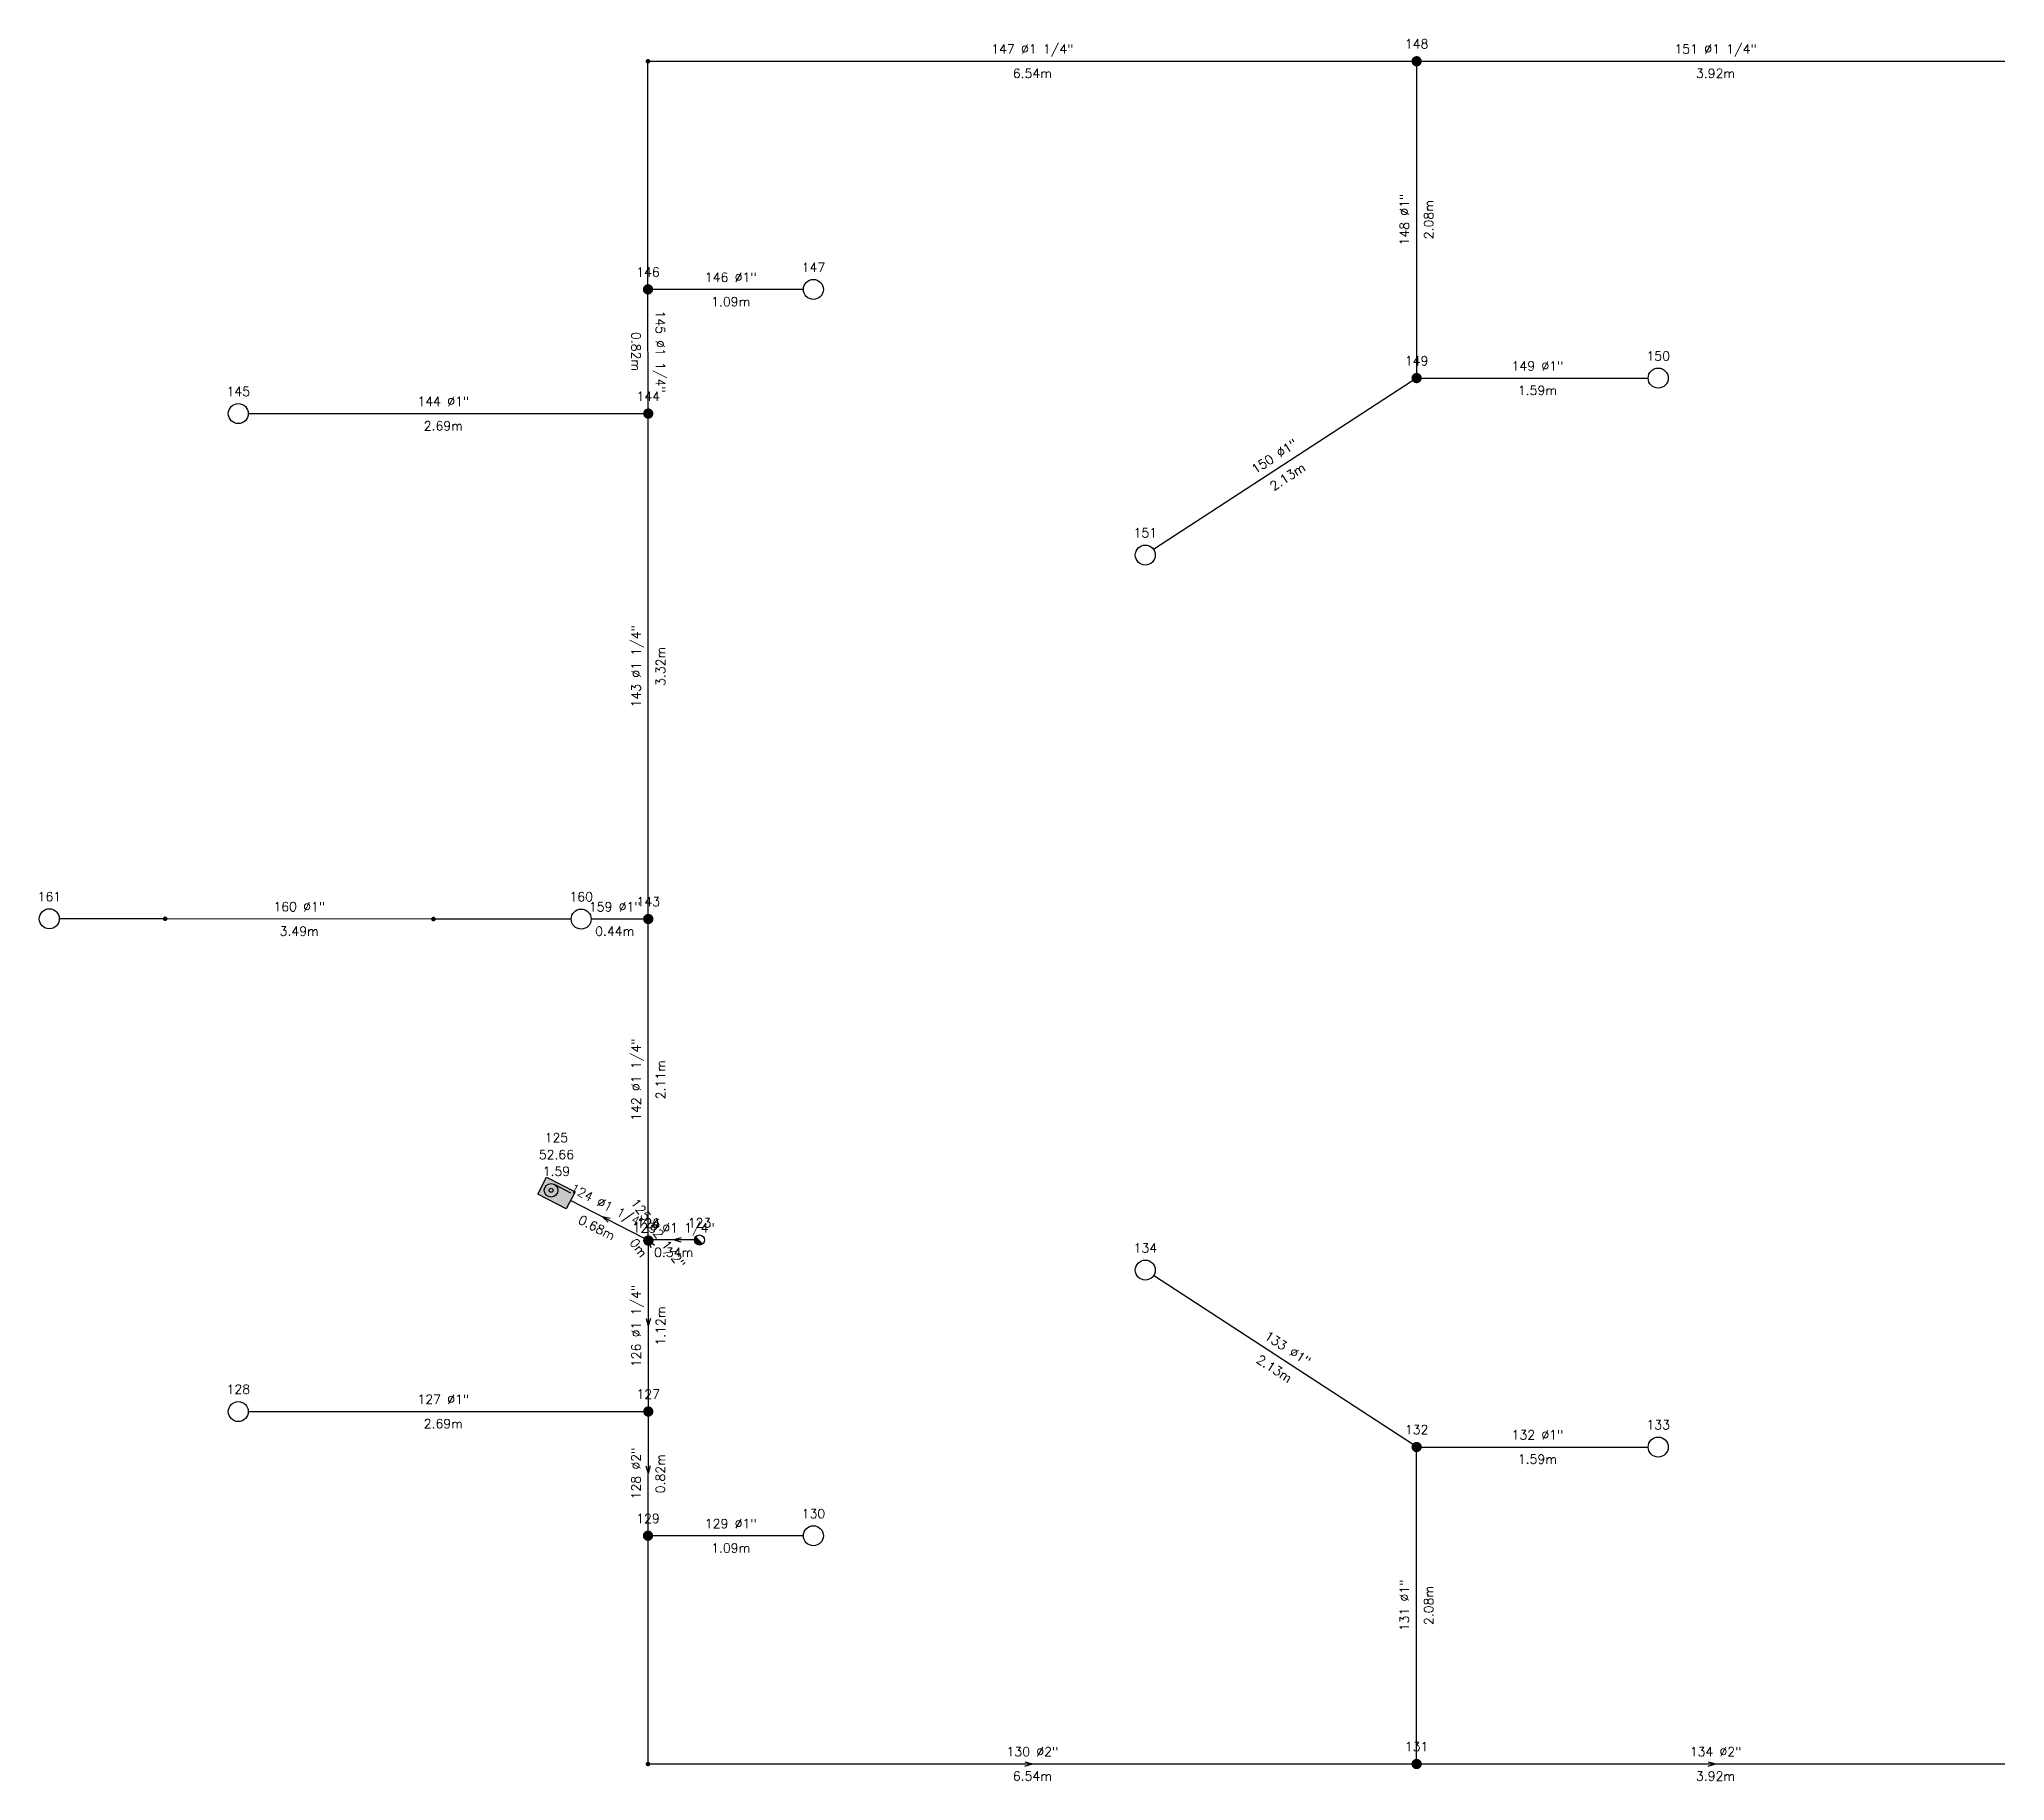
# Model space of a CAD drawing. Header units: metres. Extents: x -51.3 to 24.5, y -64.9 to 26.1.
# Drawn here: x -43.16 to -29.38, y -2.87 to 9.34 of the extents above; entities that cross this region are included whole.
import ezdxf
from ezdxf.enums import TextEntityAlignment as Align

# ---------------------------------------------------------------- set-up
doc = ezdxf.new("R2010")
doc.units = ezdxf.units.M
doc.header["$LTSCALE"] = 12.7
doc.layers.get('0').update_dxf_attribs({"linetype": 'CONTINUOUS'})
for name, color, linetype in [('TEXTO_NUDOS', 7, 'CONTINUOUS'), ('TEXTO_RAMAS', 7, 'CONTINUOUS'), ('UNIFILAR', 7, 'CONTINUOUS')]:
    doc.layers.add(name, color=color, linetype=linetype)
doc.styles.add('ROMANS', font='Romans', dxfattribs={"height": 0.0635})

msp = doc.modelspace()

# ---------------------------------------------------------------- texts
at = {"layer": 'TEXTO_NUDOS', "color": 94, "linetype": 'Continuous', "style": 'ROMANS'}
for s, p in [('148', (-33.505, 9.278, 2.672)), ('146', (-38.894, 7.677, 2.672)), ('147', (-37.734, 7.711, 2.672)), ('149', (-33.505, 7.055, 2.672)), ('150', (-31.811, 7.089, 2.672)), ('145', (-41.766, 6.84, 2.672)), ('144', (-38.892, 6.806, 2.672)), ('151', (-35.407, 5.849, 2.672)), ('161', (-43.091, 3.297, 1.475)), ('160', (-39.362, 3.296, 2.672)), ('143', (-38.892, 3.262, 2.672)), ('125', (-39.536, 1.606, 1.603)), ('52.66', (-39.536, 1.488, 1.603)), ('1.59', (-39.536, 1.371, 1.603)), ('126', (-38.892, 1.007, 2.672)), ('124', (-38.891, 1.006, 1.603)), ('123', (-38.533, 1.009)), ('134', (-35.407, 0.833, 2.672)), ('128', (-41.766, -0.158, 2.672)), ('127', (-38.892, -0.192, 2.672)), ('132', (-33.505, -0.441, 2.672)), ('133', (-31.811, -0.407, 2.672)), ('129', (-38.894, -1.064, 2.672)), ('130', (-37.734, -1.03, 2.672)), ('131', (-33.505, -2.664, 2.672))]:
    msp.add_text(s, height=0.0641, dxfattribs=at).set_placement(p, align=Align.CENTER)
at = {"layer": 'TEXTO_RAMAS', "color": 94, "linetype": 'Continuous', "style": 'ROMANS'}
for s, height, p in [('147 Ø1 1/4"', 0.06412, (-36.199, 9.242, 2.672)), ('151 Ø1 1/4"', 0.06412, (-31.409, 9.242, 2.672)), ('146 Ø1"', 0.0641, (-38.314, 7.641, 2.672)), ('149 Ø1"', 0.0641, (-32.658, 7.019, 2.672)), ('159 Ø1"', 0.0641, (-39.127, 3.226, 2.672)), ('123 Ø1 1/4"', 0.06412, (-38.714, 0.974)), ('132 Ø1"', 0.0641, (-32.658, -0.478, 2.672)), ('129 Ø1"', 0.0641, (-38.314, -1.1, 2.672)), ('130 Ø2"', 0.0641, (-36.199, -2.7, 2.672)), ('134 Ø2"', 0.0641, (-31.409, -2.7, 2.672))]:
    msp.add_text(s, height=height, dxfattribs=at).set_placement(p, align=Align.CENTER)
for s, p in [('6.54m', (-36.199, 9.135, 2.672)), ('3.92m', (-31.409, 9.135, 2.672)), ('1.09m', (-38.314, 7.534, 2.672)), ('1.59m', (-32.658, 6.912, 2.672)), ('0.44m', (-39.127, 3.119, 2.672)), ('0.34m', (-38.714, 0.867)), ('1.59m', (-32.658, -0.584, 2.672)), ('1.09m', (-38.314, -1.207, 2.672)), ('6.54m', (-36.199, -2.807, 2.672)), ('3.92m', (-31.409, -2.807, 2.672))]:
    msp.add_text(s, height=0.0641, dxfattribs=at).set_placement(p, align=Align.TOP_CENTER)
for s, height, rotation, p in [('148 Ø1"', 0.0641, 90, (-33.559, 8.077, 2.672)), ('145 Ø1 1/4"', 0.06412, 270.1387, (-38.839, 7.152, 2.672)), ('144 Ø1"', 0.0641, 0.0001, (-40.329, 6.77, 2.672)), ('150 Ø1"', 0.0641, 33.116, (-34.485, 6.39, 2.672)), ('143 Ø1 1/4"', 0.06412, 90, (-38.945, 4.944, 2.672)), ('160 Ø1"', 0.0641, 359.9575, (-41.339, 3.226, 2.073)), ('142 Ø1 1/4"', 0.06412, 90, (-38.945, 2.045, 2.672)), ('124 Ø1 1/4"', 0.06412, 332.6928, (-39.189, 1.131, 1.603)), ('125 Ø2 1/2"', 0.06412, 306.2036, (-38.848, 0.949, 2.137)), ('126 Ø1 1/4"', 0.06412, 90, (-38.945, 0.318, 2.672)), ('133 Ø1"', 0.0641, 326.884, (-34.427, 0.134, 2.672)), ('127 Ø1"', 0.0641, 359.9999, (-40.329, -0.228, 2.672)), ('128 Ø2"', 0.0641, 89.8613, (-38.946, -0.717, 2.672)), ('131 Ø1"', 0.0641, 90, (-33.559, -1.642, 2.672))]:
    msp.add_text(s, height=height, rotation=rotation, dxfattribs=at).set_placement(p, align=Align.CENTER)
for s, rotation, p in [('2.08m', 90, (-33.452, 8.077, 2.672)), ('0.82m', 270.1387, (-38.946, 7.152, 2.672)), ('2.69m', 0.0001, (-40.329, 6.663, 2.672)), ('2.13m', 33.116, (-34.427, 6.301, 2.672)), ('3.32m', 90, (-38.838, 4.944, 2.672)), ('3.49m', 359.9575, (-41.339, 3.119, 2.073)), ('2.11m', 90, (-38.838, 2.045, 2.672)), ('0.68m', 332.6928, (-39.238, 1.036, 1.603)), ('0m', 306.2036, (-38.934, 0.885, 2.137)), ('1.12m', 90, (-38.838, 0.318, 2.672)), ('2.13m', 326.884, (-34.485, 0.045, 2.672)), ('2.69m', 359.9999, (-40.329, -0.335, 2.672)), ('0.82m', 89.8613, (-38.839, -0.718, 2.672)), ('2.08m', 90, (-33.452, -1.642, 2.672))]:
    msp.add_text(s, height=0.0641, rotation=rotation, dxfattribs=at).set_placement(p, align=Align.TOP_CENTER)

# ---------------------------------------------------------------- blocks, each defined once
blk = doc.blocks.new('CONEXION_PLANTAS_IPCI')
at = {"color": 0, "linetype": 'Continuous'}
blk.add_circle((-0.004736, -0.005671), 1.5, dxfattribs=at)
for points in [[(-1.499779, 0.11617), (-1.504474, -0.033694), (0.363297, -1.459821), (0.216286, -1.489298)], [(-1.480147, 0.264817), (-1.499779, 0.11617), (0.506632, -1.415814), (0.363297, -1.459821)], [(-1.445772, 0.410761), (-1.480147, 0.264817), (0.644856, -1.357718), (0.506632, -1.415814)], [(-1.396999, 0.552544), (-1.445772, 0.410761), (0.77659, -1.286112), (0.644856, -1.357718)], [(-1.334315, 0.688749), (-1.396999, 0.552544), (0.900518, -1.201713), (0.77659, -1.286112)], [(-1.258346, 0.818016), (-1.334315, 0.688749), (1.0154, -1.105363), (0.900518, -1.201713)], [(-1.169852, 0.939054), (-1.258346, 0.818016), (1.047775, -1.074419), (1.0154, -1.105363)], [(-1.069716, 1.050651), (-1.169852, 0.939054), (-0.004736, -0.005671), (1.047775, -1.074419)], [(-1.504474, -0.033694), (-1.494184, -0.183278), (0.216286, -1.489298), (0.067066, -1.503952)], [(-1.494184, -0.183278), (-1.469012, -0.331087), (0.067066, -1.503952), (-0.082871, -1.503635)], [(-1.469012, -0.331087), (-1.429209, -0.475645), (-0.082871, -1.503635), (-0.232027, -1.488351)], [(-1.429209, -0.475645), (-1.375174, -0.615507), (-0.232027, -1.488351), (-0.378913, -1.458252)], [(-1.375174, -0.615507), (-1.307445, -0.749276), (-0.378913, -1.458252), (-0.52206, -1.41364)], [(-1.307445, -0.749276), (-1.226701, -0.875615), (-0.52206, -1.41364), (-0.660037, -1.35496)], [(-1.226701, -0.875615), (-1.133746, -0.993262), (-0.660037, -1.35496), (-0.791468, -1.282798)], [(-1.133746, -0.993262), (-1.029511, -1.101041), (-0.791468, -1.282798), (-0.915037, -1.197876)]]:
    blk.add_solid(points, dxfattribs=at)
blk = doc.blocks.new('BOCA_RELLENO_IPCI')
at = {"color": 0}
blk.add_solid([(-2, 1.2), (2, 1.2), (-2, -1.2), (2, -1.2)], dxfattribs=at)
blk = doc.blocks.new('BOCA_INCENDIOS_IPCI')
at = {"color": 0, "linetype": 'Continuous'}
for p, q in [((-2, 1.2), (2, 1.2)), ((-2, -1.2), (-2, 1.2)), ((-0.75, 0.85), (1.535532, 0.85)), ((2, 1.2), (2, -1.2)), ((2, -1.2), (-2, -1.2))]:
    blk.add_line(p, q, dxfattribs=at)
for radius in [0.85, 0.25]:
    blk.add_circle((-0.75, 0), radius, dxfattribs=at)
blk = doc.blocks.new('NUDO_PASO_IPCI')
at = {"color": 0, "linetype": 'Continuous'}
for points in [[(-0.742494, 0.10584), (-0.749351, 0.031185), (-0.748721, -0.043781), (-0.749351, 0.031185)], [(-0.728219, 0.179437), (-0.742494, 0.10584), (-0.74061, -0.118309), (-0.748721, -0.043781)], [(-0.706667, 0.251241), (-0.728219, 0.179437), (-0.725099, -0.191656), (-0.74061, -0.118309)], [(-0.678054, 0.320535), (-0.706667, 0.251241), (-0.702343, -0.263087), (-0.725099, -0.191656)], [(-0.642667, 0.386626), (-0.678054, 0.320535), (-0.672569, -0.33189), (-0.702343, -0.263087)], [(-0.600858, 0.448854), (-0.642667, 0.386626), (-0.636075, -0.397377), (-0.672569, -0.33189)], [(-0.553045, 0.506597), (-0.600858, 0.448854), (-0.593226, -0.458893), (-0.636075, -0.397377)], [(-0.499707, 0.559279), (-0.553045, 0.506597), (-0.544449, -0.515825), (-0.593226, -0.458893)], [(-0.441376, 0.606372), (-0.499707, 0.559279), (-0.490233, -0.567602), (-0.544449, -0.515825)], [(-0.378635, 0.647407), (-0.441376, 0.606372), (-0.431118, -0.613708), (-0.490233, -0.567602)], [(-0.31211, 0.681973), (-0.378635, 0.647407), (-0.367696, -0.653682), (-0.431118, -0.613708)], [(-0.242467, 0.709725), (-0.31211, 0.681973), (-0.300599, -0.687124), (-0.367696, -0.653682)], [(-0.170402, 0.730386), (-0.242467, 0.709725), (-0.2305, -0.713702), (-0.300599, -0.687124)], [(-0.096633, 0.743749), (-0.170402, 0.730386), (-0.158097, -0.733148), (-0.2305, -0.713702)], [(-0.0219, 0.74968), (-0.096633, 0.743749), (-0.084114, -0.745268), (-0.158097, -0.733148)], [(0.053053, 0.748121), (-0.0219, 0.74968), (-0.009291, -0.749942), (-0.084114, -0.745268)], [(0.127475, 0.739087), (0.053053, 0.748121), (0.065624, -0.747123), (-0.009291, -0.749942)], [(0.200624, 0.722669), (0.127475, 0.739087), (0.139884, -0.736839), (0.065624, -0.747123)], [(0.271768, 0.699029), (0.200624, 0.722669), (0.212747, -0.719193), (0.139884, -0.736839)], [(0.340197, 0.668406), (0.271768, 0.699029), (0.283483, -0.694361), (0.212747, -0.719193)], [(0.405227, 0.631103), (0.340197, 0.668406), (0.351388, -0.662591), (0.283483, -0.694361)], [(0.466207, 0.587495), (0.405227, 0.631103), (0.415781, -0.624201), (0.351388, -0.662591)], [(0.52253, 0.538017), (0.466207, 0.587495), (0.47602, -0.579573), (0.415781, -0.624201)], [(0.573632, 0.483163), (0.52253, 0.538017), (0.531502, -0.529155), (0.47602, -0.579573)], [(0.619002, 0.423482), (0.573632, 0.483163), (0.581674, -0.47345), (0.531502, -0.529155)], [(0.658187, 0.359569), (0.619002, 0.423482), (0.626035, -0.413014), (0.581674, -0.47345)], [(0.690796, 0.292064), (0.658187, 0.359569), (0.66414, -0.348452), (0.626035, -0.413014)], [(0.716502, 0.22164), (0.690796, 0.292064), (0.695609, -0.280407), (0.66414, -0.348452)], [(0.73505, 0.149002), (0.716502, 0.22164), (0.720128, -0.209562), (0.695609, -0.280407)], [(0.746253, 0.074875), (0.73505, 0.149002), (0.737451, -0.136622), (0.720128, -0.209562)], [(0.75, 0), (0.746253, 0.074875), (0.747407, -0.062317), (0.737451, -0.136622)]]:
    blk.add_solid(points, dxfattribs=at)
blk = doc.blocks.new('ROCIADOR_AUTOMATICO_IPCI')
at = {"color": 0, "linetype": 'Continuous'}
blk.add_circle((-0.004736, -0.005671), 1.5, dxfattribs=at)
blk = doc.blocks.new('NUDO_DERIVACION_IPCI')
at = {"color": 0, "linetype": 'Continuous'}
for points in [[(-0.742494, 0.10584), (-0.749351, 0.031185), (-0.748721, -0.043781), (-0.749351, 0.031185)], [(-0.728219, 0.179437), (-0.742494, 0.10584), (-0.74061, -0.118309), (-0.748721, -0.043781)], [(-0.706667, 0.251241), (-0.728219, 0.179437), (-0.725099, -0.191656), (-0.74061, -0.118309)], [(-0.678054, 0.320535), (-0.706667, 0.251241), (-0.702343, -0.263087), (-0.725099, -0.191656)], [(-0.642667, 0.386626), (-0.678054, 0.320535), (-0.672569, -0.33189), (-0.702343, -0.263087)], [(-0.600858, 0.448854), (-0.642667, 0.386626), (-0.636075, -0.397377), (-0.672569, -0.33189)], [(-0.553045, 0.506597), (-0.600858, 0.448854), (-0.593226, -0.458893), (-0.636075, -0.397377)], [(-0.499707, 0.559279), (-0.553045, 0.506597), (-0.544449, -0.515825), (-0.593226, -0.458893)], [(-0.441376, 0.606372), (-0.499707, 0.559279), (-0.490233, -0.567602), (-0.544449, -0.515825)], [(-0.378635, 0.647407), (-0.441376, 0.606372), (-0.431118, -0.613708), (-0.490233, -0.567602)], [(-0.31211, 0.681973), (-0.378635, 0.647407), (-0.367696, -0.653682), (-0.431118, -0.613708)], [(-0.242467, 0.709725), (-0.31211, 0.681973), (-0.300599, -0.687124), (-0.367696, -0.653682)], [(-0.170402, 0.730386), (-0.242467, 0.709725), (-0.2305, -0.713702), (-0.300599, -0.687124)], [(-0.096633, 0.743749), (-0.170402, 0.730386), (-0.158097, -0.733148), (-0.2305, -0.713702)], [(-0.0219, 0.74968), (-0.096633, 0.743749), (-0.084114, -0.745268), (-0.158097, -0.733148)], [(0.053053, 0.748121), (-0.0219, 0.74968), (-0.009291, -0.749942), (-0.084114, -0.745268)], [(0.127475, 0.739087), (0.053053, 0.748121), (0.065624, -0.747123), (-0.009291, -0.749942)], [(0.200624, 0.722669), (0.127475, 0.739087), (0.139884, -0.736839), (0.065624, -0.747123)], [(0.271768, 0.699029), (0.200624, 0.722669), (0.212747, -0.719193), (0.139884, -0.736839)], [(0.340197, 0.668406), (0.271768, 0.699029), (0.283483, -0.694361), (0.212747, -0.719193)], [(0.405227, 0.631103), (0.340197, 0.668406), (0.351388, -0.662591), (0.283483, -0.694361)], [(0.466207, 0.587495), (0.405227, 0.631103), (0.415781, -0.624201), (0.351388, -0.662591)], [(0.52253, 0.538017), (0.466207, 0.587495), (0.47602, -0.579573), (0.415781, -0.624201)], [(0.573632, 0.483163), (0.52253, 0.538017), (0.531502, -0.529155), (0.47602, -0.579573)], [(0.619002, 0.423482), (0.573632, 0.483163), (0.581674, -0.47345), (0.531502, -0.529155)], [(0.658187, 0.359569), (0.619002, 0.423482), (0.626035, -0.413014), (0.581674, -0.47345)], [(0.690796, 0.292064), (0.658187, 0.359569), (0.66414, -0.348452), (0.626035, -0.413014)], [(0.716502, 0.22164), (0.690796, 0.292064), (0.695609, -0.280407), (0.66414, -0.348452)], [(0.73505, 0.149002), (0.716502, 0.22164), (0.720128, -0.209562), (0.695609, -0.280407)], [(0.746253, 0.074875), (0.73505, 0.149002), (0.737451, -0.136622), (0.720128, -0.209562)], [(0.75, 0), (0.746253, 0.074875), (0.747407, -0.062317), (0.737451, -0.136622)]]:
    blk.add_solid(points, dxfattribs=at)

# ---------------------------------------------------------------- linework, layer by layer
at = {"layer": 'UNIFILAR', "color": 94, "linetype": 'Continuous'}
for p, q in [((-38.894, 7.624, 2.672), (-38.894, 9.172, 2.672)), ((-38.878, 9.188, 2.672), (-33.541, 9.188, 2.672)), ((-33.505, 9.152, 2.672), (-33.505, 7.002, 2.672)), ((-33.469, 9.188, 2.672), (-29.382, 9.188, 2.672)), ((-37.804, 7.588, 2.672), (-38.858, 7.588, 2.672)), ((-38.892, 6.753, 2.672), (-38.894, 7.552, 2.672)), ((-33.535, 6.946, 2.672), (-35.349, 5.763, 2.672)), ((-33.469, 6.966, 2.672), (-31.881, 6.966, 2.672)), ((-41.696, 6.717, 2.672), (-38.928, 6.717, 2.672)), ((-38.892, 3.208, 2.672), (-38.892, 6.681, 2.672)), ((-42.295, 3.174, 1.475), (-43.021, 3.174, 1.475)), ((-40.414, 3.172, 2.672), (-42.263, 3.174, 1.475)), ((-39.432, 3.172, 2.672), (-40.382, 3.172, 2.672)), ((-38.928, 3.172, 2.672), (-39.292, 3.172, 2.672)), ((-38.892, 0.953, 2.672), (-38.892, 3.136, 2.672)), ((-38.923, 0.933, 1.603), (-39.437, 1.198, 1.603)), ((-39.173, 1.045, 1.603), (-39.214, 1.083, 1.603)), ((-39.159, 1.072, 1.603), (-39.214, 1.083, 1.603)), ((-38.896, 0.921), (-38.891, 0.917, 1.603)), ((-38.891, 0.917, 1.603), (-38.892, 0.917, 2.672)), ((-38.892, 0.881, 2.672), (-38.892, -0.246, 2.672)), ((-38.872, 0.865, 2.084), (-38.891, 0.917, 2.137)), ((-38.848, 0.883, 2.084), (-38.891, 0.917, 2.137)), ((-38.569, 0.921), (-38.88, 0.921)), ((-38.661, 0.936), (-38.714, 0.921)), ((-38.661, 0.906), (-38.714, 0.921)), ((-33.535, -0.511, 2.672), (-35.349, 0.671, 2.672)), ((-38.907, 0.371, 2.672), (-38.892, 0.318, 2.672)), ((-38.877, 0.371, 2.672), (-38.892, 0.318, 2.672)), ((-41.696, -0.282, 2.672), (-38.928, -0.282, 2.672)), ((-38.892, -0.318, 2.672), (-38.894, -1.117, 2.672)), ((-33.469, -0.531, 2.672), (-31.881, -0.531, 2.672)), ((-38.908, -0.664, 2.672), (-38.893, -0.717, 2.672)), ((-38.878, -0.664, 2.672), (-38.893, -0.717, 2.672)), ((-33.505, -2.718, 2.672), (-33.505, -0.567, 2.672)), ((-38.894, -1.189, 2.672), (-38.894, -2.738, 2.672)), ((-37.804, -1.153, 2.672), (-38.858, -1.153, 2.672)), ((-38.878, -2.754, 2.672), (-33.541, -2.754, 2.672)), ((-36.253, -2.739, 2.672), (-36.199, -2.754, 2.672)), ((-36.253, -2.769, 2.672), (-36.199, -2.754, 2.672)), ((-33.469, -2.754, 2.672), (-29.382, -2.754, 2.672)), ((-31.462, -2.739, 2.672), (-31.409, -2.754, 2.672)), ((-31.462, -2.769, 2.672), (-31.409, -2.754, 2.672))]:
    msp.add_line(p, q, dxfattribs=at)

# ---------------------------------------------------------------- block references
at = {"layer": 'UNIFILAR', "color": 94, "linetype": 'Continuous', "zscale": 1.06860841396}
for name, p, xscale, yscale in [('NUDO_PASO_IPCI', (-38.894, 9.188, 2.672), 0.0213721682792, 0.0213721682792), ('NUDO_DERIVACION_IPCI', (-33.505, 9.188, 2.672), 0.04808737862819999, 0.04808737862819999), ('NUDO_DERIVACION_IPCI', (-38.894, 7.588, 2.672), 0.04808737862819999, 0.04808737862819999), ('ROCIADOR_AUTOMATICO_IPCI', (-37.734, 7.588, 2.672), 0.04675161811074999, 0.04675161811074999), ('ROCIADOR_AUTOMATICO_IPCI', (-31.811, 6.966, 2.672), 0.04675161811074999, 0.04675161811074999), ('NUDO_DERIVACION_IPCI', (-33.505, 6.966, 2.672), 0.04808737862819999, 0.04808737862819999), ('ROCIADOR_AUTOMATICO_IPCI', (-41.766, 6.717, 2.672), 0.04675161811074999, 0.04675161811074999), ('NUDO_DERIVACION_IPCI', (-38.892, 6.717, 2.672), 0.04808737862819999, 0.04808737862819999), ('ROCIADOR_AUTOMATICO_IPCI', (-35.407, 5.725, 2.672), 0.04675161811074999, 0.04675161811074999), ('ROCIADOR_AUTOMATICO_IPCI', (-43.091, 3.174, 1.475), 0.04675161811074999, 0.04675161811074999), ('NUDO_PASO_IPCI', (-42.279, 3.174, 1.475), 0.0213721682792, 0.0213721682792), ('NUDO_PASO_IPCI', (-40.398, 3.172, 2.672), 0.0213721682792, 0.0213721682792), ('ROCIADOR_AUTOMATICO_IPCI', (-39.362, 3.172, 2.672), 0.04675161811074999, 0.04675161811074999), ('NUDO_DERIVACION_IPCI', (-38.892, 3.172, 2.672), 0.04808737862819999, 0.04808737862819999), ('NUDO_DERIVACION_IPCI', (-38.892, 0.917, 2.672), 0.04808737862819999, 0.04808737862819999), ('NUDO_DERIVACION_IPCI', (-38.891, 0.917, 1.603), 0.04808737862819999, 0.04808737862819999), ('NUDO_PASO_IPCI', (-38.896, 0.921), 0.0213721682792, 0.0213721682792), ('CONEXION_PLANTAS_IPCI', (-38.533, 0.921), 0.02350938510712, 0.02350938510712), ('ROCIADOR_AUTOMATICO_IPCI', (-35.407, 0.71, 2.672), 0.04675161811074999, 0.04675161811074999), ('ROCIADOR_AUTOMATICO_IPCI', (-41.766, -0.282, 2.672), 0.04675161811074999, 0.04675161811074999), ('NUDO_DERIVACION_IPCI', (-38.892, -0.282, 2.672), 0.04808737862819999, 0.04808737862819999), ('NUDO_DERIVACION_IPCI', (-33.505, -0.531, 2.672), 0.04808737862819999, 0.04808737862819999), ('ROCIADOR_AUTOMATICO_IPCI', (-31.811, -0.531, 2.672), 0.04675161811074999, 0.04675161811074999), ('ROCIADOR_AUTOMATICO_IPCI', (-37.734, -1.153, 2.672), 0.04675161811074999, 0.04675161811074999), ('NUDO_DERIVACION_IPCI', (-38.894, -1.153, 2.672), 0.04808737862819999, 0.04808737862819999), ('NUDO_PASO_IPCI', (-38.894, -2.754, 2.672), 0.0213721682792, 0.0213721682792), ('NUDO_DERIVACION_IPCI', (-33.505, -2.754, 2.672), 0.04808737862819999, 0.04808737862819999)]:
    msp.add_blockref(name, p, dxfattribs=dict(at, xscale=xscale, yscale=yscale))
at = {"layer": 'UNIFILAR', "color": 4, "linetype": 'Continuous', "xscale": 0.05610194173289999, "yscale": 0.05610194173289999, "zscale": 1.06860841396, "rotation": 332.5}
msp.add_blockref('BOCA_RELLENO_IPCI', (-39.536, 1.25, 1.603), dxfattribs=at)
at = {"layer": 'UNIFILAR', "color": 94, "linetype": 'Continuous', "xscale": 0.05610194173289999, "yscale": 0.05610194173289999, "zscale": 1.06860841396, "rotation": 332.5}
msp.add_blockref('BOCA_INCENDIOS_IPCI', (-39.536, 1.25, 1.603), dxfattribs=at)

msp.set_redraw_order([(e.dxf.handle, doc.entitydb.next_handle()) for e in msp.query("TEXT MTEXT ATTDEF DIMENSION ARC_DIMENSION")])  # texts and dimensions are drawn at this point

doc.saveas('drawing.dxf')
